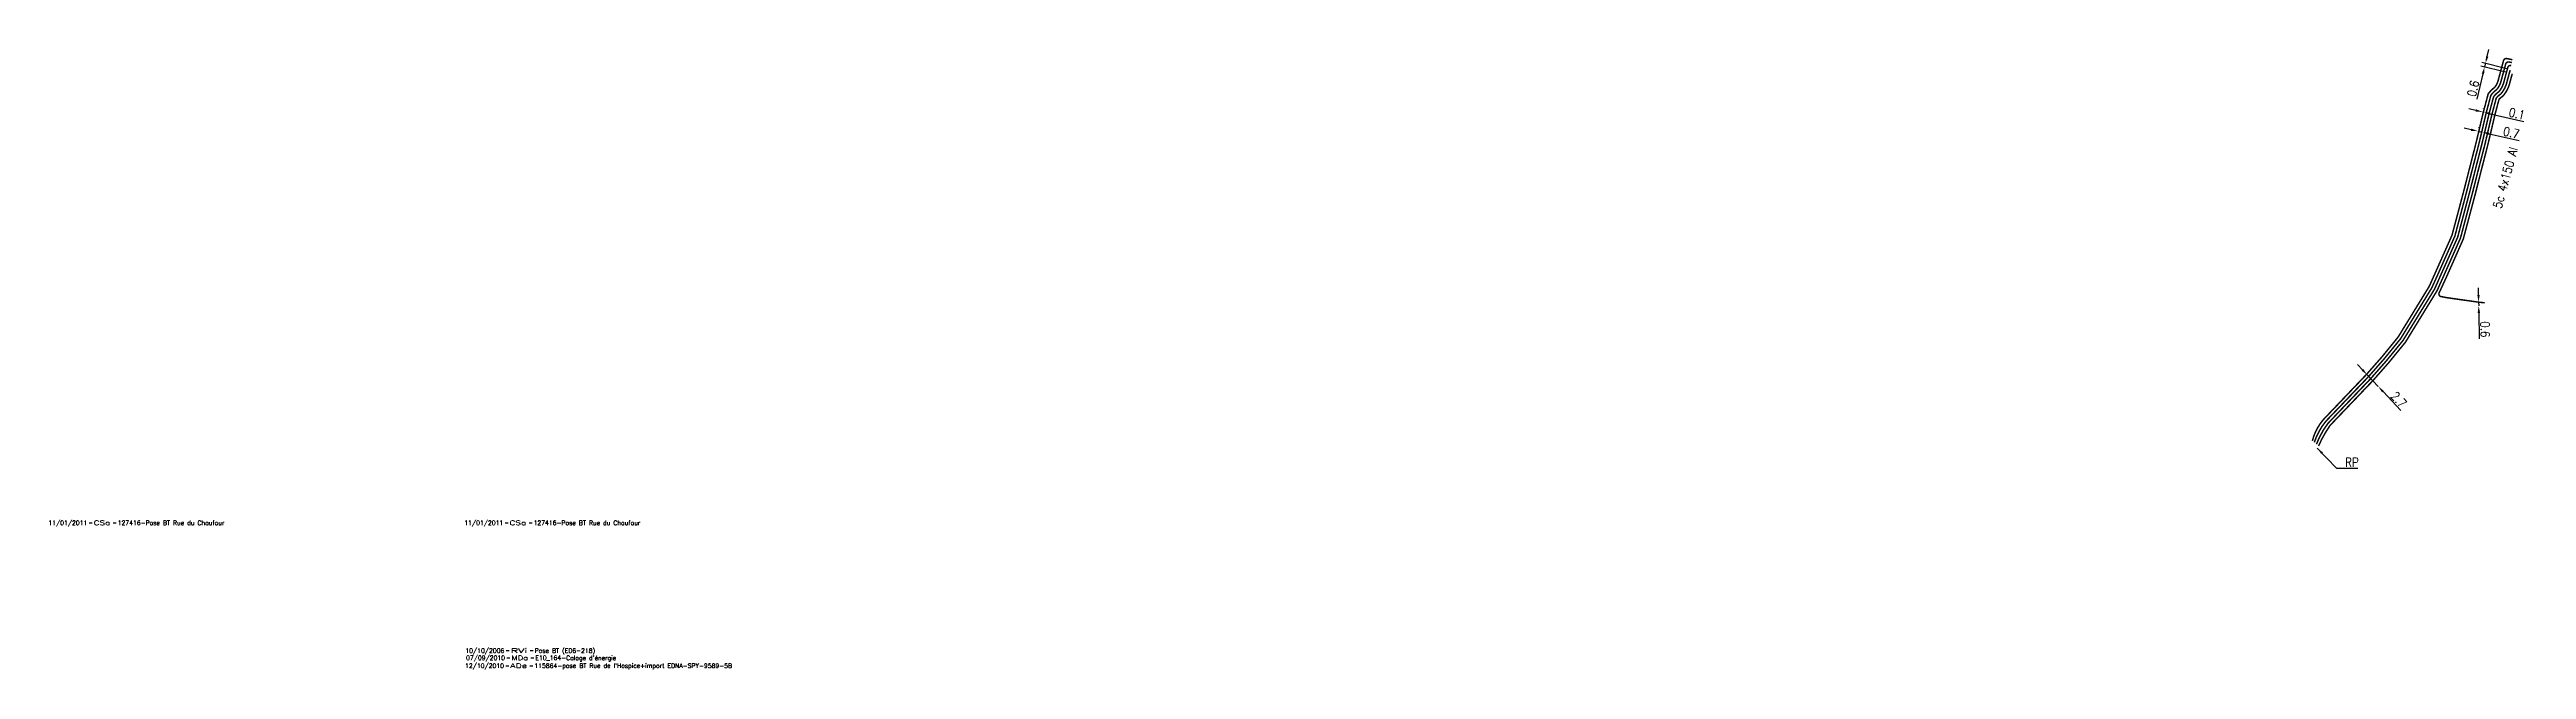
# Model space of a CAD drawing. Header units: millimetres. Extents: x 173000 to 173998, y 130000 to 131000.
# Drawn here: x 173440.6 to 173857.5, y 130736.3 to 130840.5 of the extents above; entities that cross this region are included whole.
import ezdxf
from ezdxf.enums import TextEntityAlignment as Align

# ---------------------------------------------------------------- set-up
doc = ezdxf.new("R2010")
doc.units = ezdxf.units.MM
doc.header["$PDMODE"] = 34
doc.linetypes.add('B_ST_Al', pattern=[2000, 1000, 1000])
doc.layers.get('0').update_dxf_attribs({"linetype": 'CONTINUOUS'})
doc.layers.get('Defpoints').update_dxf_attribs({"linetype": 'CONTINUOUS'})
doc.layers.add('B_100', color=3, linetype='CONTINUOUS')
doc.layers.add('B_910', color=7, linetype='CONTINUOUS', plot=False)
doc.styles.get("Standard").update_dxf_attribs({"font": 'romans.shx', "width": 0.85})
doc.dimstyles.get("Standard").update_dxf_attribs({"dimtxt": 1.5, "dimasz": 1.2, "dimexe": 0.625, "dimexo": 0.625, "dimgap": 0.25, "dimtad": 1, "dimdec": 1, "dimzin": 0, "dimdsep": 46, "dimtxsty": 'Standard', "dimcen": -0.5, "dimadec": 0, "dimazin": 0, "dimtfac": 1, "dimtdec": 1, "dimtmove": 0, "dimatfit": 3, "dimfxl": 1, "dimtolj": 1, "dimtzin": 0, "dimarcsym": 0})

# ---------------------------------------------------------------- blocks, each defined once
blk = doc.blocks.new('GIS_MODF')
at = {"color": 0, "linetype": 'Continuous', "flags": 128}
for points in [[(-2.26, -0.01), (-1.76, -0.01)], [(1.76, -0.01), (2.26, -0.01)]]:
    blk.add_lwpolyline(points, dxfattribs=at)
at = {"color": 0, "linetype": 'Continuous'}
blk.add_attdef('DATE', text='', height=0.75, dxfattribs=at).set_placement((-2.58, -0.39), align=Align.RIGHT)
at = {"color": 0, "linetype": 'Continuous', "width": 3.590909}
blk.add_attdef('USER', text='', height=0.75, dxfattribs=at).set_placement((-1.52, -0.39), (1.31, -0.39), align=Align.FIT)
at = {"color": 0, "linetype": 'Continuous'}
blk.add_attdef('DESC', (2.53, -0.39), '', height=0.75, dxfattribs=at)
blk = doc.blocks.new('*D48')
at = {"layer": 'B_100', "color": 0, "linetype": 'Continuous', "lineweight": -2}
for p, q in [((173848.86, 130798.03), (173848.86, 130798.03)), ((173848.87, 130797.43), (173848.87, 130797.43)), ((173849.46, 130799.24), (173849.44, 130800.44)), ((173849.48, 130798.04), (173849.49, 130797.44)), ((173849.52, 130796.24), (173849.6, 130791.87))]:
    blk.add_line(p, q, dxfattribs=at)
at = {"layer": 'B_100', "color": 0, "linetype": 'Continuous'}
for points in [[(173849.66, 130799.25), (173849.26, 130799.24), (173849.48, 130798.04)], [(173849.72, 130796.25), (173849.32, 130796.24), (173849.49, 130797.44)]]:
    blk.add_solid(points, dxfattribs=at)
at = {"layer": 'Defpoints', "color": 0, "linetype": 'Continuous'}
for p in [(173849.48, 130798.04), (173849.49, 130797.44), (173849.49, 130797.44)]:
    blk.add_point(p, dxfattribs=at)
at = {"layer": 'B_100', "color": 0, "linetype": 'Continuous', "insert": (173850.57, 130793.48), "char_height": 1.5, "attachment_point": 5, "rotation": 271.0975}
blk.add_mtext('\\A1;0.6', dxfattribs=at)
blk = doc.blocks.new('*D49')
at = {"layer": 'B_100', "color": 0, "linetype": 'Continuous', "lineweight": -2}
for p, q in [((173829.91, 130786.68), (173829.09, 130787.55)), ((173830.74, 130785.81), (173832.56, 130783.88)), ((173833.39, 130783.01), (173836.39, 130779.83))]:
    blk.add_line(p, q, dxfattribs=at)
at = {"layer": 'B_100', "color": 0, "linetype": 'Continuous'}
for points in [[(173830.06, 130786.82), (173829.77, 130786.55), (173830.74, 130785.81)], [(173833.53, 130783.14), (173833.24, 130782.87), (173832.56, 130783.88)]]:
    blk.add_solid(points, dxfattribs=at)
at = {"layer": 'Defpoints', "color": 0, "linetype": 'Continuous'}
for p in [(173830.74, 130785.81), (173830.74, 130785.81), (173832.56, 130783.88)]:
    blk.add_point(p, dxfattribs=at)
at = {"layer": 'B_100', "color": 0, "linetype": 'Continuous', "insert": (173836.03, 130781.67), "char_height": 1.5, "attachment_point": 5, "rotation": 313.3981}
blk.add_mtext('\\A1;2.7', dxfattribs=at)
blk = doc.blocks.new('*D50')
at = {"layer": 'B_100', "color": 0, "linetype": 'Continuous', "lineweight": -2}
for p, q in [((173848.21, 130827.05), (173847.04, 130827.32)), ((173849.38, 130826.79), (173850.06, 130826.63)), ((173849.51, 130827.36), (173849.52, 130827.4)), ((173850.19, 130827.21), (173850.2, 130827.24)), ((173851.23, 130826.37), (173856.31, 130825.22))]:
    blk.add_line(p, q, dxfattribs=at)
at = {"layer": 'B_100', "color": 0, "linetype": 'Continuous'}
for points in [[(173848.25, 130827.25), (173848.16, 130826.86), (173849.38, 130826.79)], [(173851.28, 130826.56), (173851.19, 130826.17), (173850.06, 130826.63)]]:
    blk.add_solid(points, dxfattribs=at)
at = {"layer": 'Defpoints', "color": 0, "linetype": 'Continuous'}
for p in [(173849.37, 130826.75), (173850.05, 130826.6), (173850.06, 130826.63)]:
    blk.add_point(p, dxfattribs=at)
at = {"layer": 'B_100', "color": 0, "linetype": 'Continuous', "insert": (173854.99, 130826.54), "char_height": 1.5, "attachment_point": 5, "rotation": 347.2709}
blk.add_mtext('\\A1;0.7', dxfattribs=at)
blk = doc.blocks.new('*D51')
at = {"layer": 'B_100', "color": 0, "linetype": 'Continuous', "lineweight": -2}
for p, q in [((173849.01, 130830.3), (173847.84, 130830.57)), ((173850.3, 130830.58), (173850.32, 130830.64)), ((173850.4, 130830.56), (173850.41, 130830.61)), ((173850.17, 130830.03), (173850.27, 130830)), ((173851.44, 130829.74), (173857.07, 130828.44))]:
    blk.add_line(p, q, dxfattribs=at)
at = {"layer": 'B_100', "color": 0, "linetype": 'Continuous'}
for points in [[(173849.05, 130830.49), (173848.96, 130830.1), (173850.17, 130830.03)], [(173851.49, 130829.93), (173851.4, 130829.54), (173850.27, 130830)]]:
    blk.add_solid(points, dxfattribs=at)
at = {"layer": 'Defpoints', "color": 0, "linetype": 'Continuous'}
for p in [(173850.16, 130829.97), (173850.26, 130829.95), (173850.27, 130830)]:
    blk.add_point(p, dxfattribs=at)
at = {"layer": 'B_100', "color": 0, "linetype": 'Continuous', "insert": (173855.93, 130829.73), "char_height": 1.5, "attachment_point": 5, "rotation": 347.0249}
blk.add_mtext('\\A1;0.1', dxfattribs=at)
blk = doc.blocks.new('*D52')
at = {"layer": 'B_100', "color": 0, "linetype": 'Continuous', "lineweight": -2}
for p, q in [((173850.92, 130839.36), (173851.21, 130840.52)), ((173850.2, 130836.45), (173849.16, 130832.2)), ((173854.06, 130836.73), (173849.88, 130837.76)), ((173854.21, 130837.31), (173850.03, 130838.34)), ((173850.63, 130838.19), (173850.49, 130837.61))]:
    blk.add_line(p, q, dxfattribs=at)
at = {"layer": 'B_100', "color": 0, "linetype": 'Continuous'}
for points in [[(173850.73, 130839.41), (173851.12, 130839.31), (173850.63, 130838.19)], [(173850.01, 130836.5), (173850.4, 130836.4), (173850.49, 130837.61)]]:
    blk.add_solid(points, dxfattribs=at)
at = {"layer": 'Defpoints', "color": 0, "linetype": 'Continuous'}
for p in [(173850.49, 130837.61), (173854.67, 130836.58), (173854.81, 130837.16)]:
    blk.add_point(p, dxfattribs=at)
at = {"layer": 'B_100', "color": 0, "linetype": 'Continuous', "insert": (173848.56, 130833.98), "char_height": 1.5, "attachment_point": 5, "rotation": 76.1268}
blk.add_mtext('\\A1;0.6', dxfattribs=at)

msp = doc.modelspace()

# ---------------------------------------------------------------- linework, layer by layer
at = {"layer": 'B_100', "linetype": 'B_ST_Al', "const_width": 0.25, "flags": 128}
for points in [[(173855.17, 130838.82), (173854.25, 130839.01, 0.396029), (173853.67, 130838.66), (173852.82, 130835.52, -0.112752), (173852.2, 130834.18, 0.077298), (173851.09, 130833.07), (173850.26, 130829.95), (173849.5, 130826.72), (173849.03, 130824.76), (173847.93, 130820.47), (173846.97, 130816.7), (173845, 130809.3), (173842.21, 130803.03), (173841.16, 130800.69), (173835.93, 130792.18), (173833.23, 130788.87), (173830.62, 130785.91), (173823.4, 130778.35, 0.121384), (173821.5, 130774.72, 0.160569)], [(173855.07, 130838.34), (173854.61, 130838.43, 0.396029), (173854.03, 130838.07), (173853.3, 130835.4, -0.116823), (173852.55, 130833.82, 0.076003), (173851.55, 130832.85), (173850.74, 130829.83), (173849.99, 130826.6), (173849.52, 130824.64), (173848.41, 130820.35), (173847.45, 130816.58), (173845.48, 130809.14), (173842.67, 130802.83), (173841.6, 130800.46), (173836.34, 130791.89), (173833.61, 130788.55), (173830.99, 130785.57), (173823.76, 130778.01, 0.091061), (173821.82, 130774.46, 0.158154)], [(173854.97, 130837.85), (173854.97, 130837.85, 0.396029), (173854.39, 130837.49), (173853.79, 130835.29, -0.1204), (173852.9, 130833.45, 0.074187), (173852.01, 130832.62), (173851.23, 130829.71), (173850.47, 130826.49), (173850, 130824.52), (173848.9, 130820.22), (173847.94, 130816.45), (173845.95, 130808.97), (173843.12, 130802.63), (173842.05, 130800.22), (173836.75, 130791.6), (173833.99, 130788.23), (173831.36, 130785.24), (173824.12, 130777.66, 0.071634), (173822.18, 130774.15, 0.158077)], [(173854.79, 130837.08), (173854.27, 130835.17, -0.12364), (173853.23, 130833.07, 0.071708), (173852.46, 130832.39), (173851.71, 130829.59), (173850.96, 130826.37), (173850.49, 130824.39), (173849.38, 130820.1), (173848.42, 130816.32), (173846.42, 130808.8), (173843.58, 130802.42), (173842.49, 130799.99), (173837.16, 130791.31), (173834.37, 130787.9), (173831.73, 130784.9), (173824.48, 130777.32, 0.048067), (173822.53, 130773.86)], [(173855.14, 130836.46), (173854.76, 130835.05, -0.126659), (173853.56, 130832.69, 0.068334), (173852.91, 130832.15), (173852.2, 130829.46), (173851.45, 130826.26), (173850.97, 130824.27), (173849.86, 130819.97), (173848.91, 130816.2), (173846.89, 130808.64), (173844.04, 130802.22), (173842.84, 130799.62), (173842.84, 130799.62, 0.49114), (173843.15, 130798.99), (173844.15, 130798.8), (173849.51, 130798.04), (173850.52, 130797.94)]]:
    msp.add_lwpolyline(points, format="xyb", dxfattribs=at)

# ---------------------------------------------------------------- block references
at = {"layer": 'B_910'}
ref = msp.add_blockref('GIS_MODF', (173449.54, 130760.94), dxfattribs=at)
ref.add_attrib('DATE', '11/01/2011', dxfattribs={"layer": '0', "color": 0, "linetype": 'Continuous', "height": 0.75}).set_placement((173446.96, 130760.56), align=Align.RIGHT)
ref.add_attrib('USER', 'CSa', dxfattribs={"layer": '0', "color": 0, "linetype": 'Continuous', "height": 0.75, "width": 1.410714}).set_placement((173448.03, 130760.56), (173450.85, 130760.56), align=Align.FIT)
ref.add_attrib('DESC', '127416-Pose BT Rue du Chaufour', (173452.07, 130760.56), dxfattribs={"layer": '0', "color": 0, "linetype": 'Continuous', "height": 0.75})
ref = msp.add_blockref('GIS_MODF', (173519.55, 130760.94), dxfattribs=at)
ref.add_attrib('DATE', '11/01/2011', dxfattribs={"layer": '0', "color": 0, "linetype": 'Continuous', "height": 0.75}).set_placement((173516.97, 130760.56), align=Align.RIGHT)
ref.add_attrib('USER', 'CSa', dxfattribs={"layer": '0', "color": 0, "linetype": 'Continuous', "height": 0.75, "width": 1.410714}).set_placement((173518.03, 130760.56), (173520.86, 130760.56), align=Align.FIT)
ref.add_attrib('DESC', '127416-Pose BT Rue du Chaufour', (173522.08, 130760.56), dxfattribs={"layer": '0', "color": 0, "linetype": 'Continuous', "height": 0.75})
ref = msp.add_blockref('GIS_MODF', (173519.73, 130739.45), dxfattribs=at)
ref.add_attrib('DATE', '10/10/2006', dxfattribs={"layer": '0', "color": 0, "linetype": 'Continuous', "height": 0.75}).set_placement((173517.14, 130739.06), align=Align.RIGHT)
ref.add_attrib('USER', 'RVi', dxfattribs={"layer": '0', "color": 0, "linetype": 'Continuous', "height": 0.75, "width": 1.795455}).set_placement((173518.21, 130739.06), (173521.03, 130739.06), align=Align.FIT)
ref.add_attrib('DESC', 'Pose BT (E06-218)', (173522.26, 130739.06), dxfattribs={"layer": '0', "color": 0, "linetype": 'Continuous', "height": 0.75})
ref = msp.add_blockref('GIS_MODF', (173519.85, 130738.23), dxfattribs=at)
ref.add_attrib('DATE', '07/09/2010', dxfattribs={"layer": '0', "color": 0, "linetype": 'Continuous', "height": 0.75}).set_placement((173517.27, 130737.85), align=Align.RIGHT)
ref.add_attrib('USER', 'MDa', dxfattribs={"layer": '0', "color": 0, "linetype": 'Continuous', "height": 0.75, "width": 1.316667}).set_placement((173518.34, 130737.85), (173521.16, 130737.85), align=Align.FIT)
ref.add_attrib('DESC', "E10_164-Calage d'énergie", (173522.38, 130737.85), dxfattribs={"layer": '0', "color": 0, "linetype": 'Continuous', "height": 0.75})
ref = msp.add_blockref('GIS_MODF', (173519.68, 130736.92), dxfattribs=at)
ref.add_attrib('DATE', '12/10/2010', dxfattribs={"layer": '0', "color": 0, "linetype": 'Continuous', "height": 0.75}).set_placement((173517.1, 130736.53), align=Align.RIGHT)
ref.add_attrib('USER', 'ADe', dxfattribs={"layer": '0', "color": 0, "linetype": 'Continuous', "height": 0.75, "width": 1.462963}).set_placement((173518.16, 130736.53), (173520.99, 130736.53), align=Align.FIT)
ref.add_attrib('DESC', "115864-pose BT Rue de l'Hospice+import EDNA-SPY-9589-5B", (173522.21, 130736.53), dxfattribs={"layer": '0', "color": 0, "linetype": 'Continuous', "height": 0.75})

# ---------------------------------------------------------------- texts
at = {"layer": 'B_100', "linetype": 'Continuous', "width": 0.85}
msp.add_text('5c 4x150 Al', height=1.5, rotation=74.7075, dxfattribs=at).set_placement((173853.99, 130818.97), align=Align.MIDDLE)
at = {"layer": 'B_100', "insert": (173827.01, 130770.38), "char_height": 1.5, "attachment_point": 7}
msp.add_mtext('RP', dxfattribs=at)

# ---------------------------------------------------------------- dimensions: what is measured, and where the dimension line sits
at = {"layer": 'B_100', "linetype": 'Continuous'}
for base, p1, p2, angle, picture, middle in [((173850.49, 130837.61), (173854.81, 130837.16), (173854.67, 130836.58), 256.1268, '*D52', (173849.54, 130833.74)), ((173850.27, 130830), (173850.16, 130829.97), (173850.26, 130829.95), 347.0249, '*D51', (173855.7, 130828.75)), ((173850.06, 130826.63), (173849.37, 130826.75), (173850.05, 130826.6), 347.2709, '*D50', (173854.77, 130825.57)), ((173849.49, 130797.44), (173849.48, 130798.04), (173849.49, 130797.44), 271.0975, '*D48', (173849.57, 130793.46)), ((173830.74, 130785.81), (173832.56, 130783.88), (173830.74, 130785.81), 133.3981, '*D49', (173835.3, 130780.98))]:
    dim = msp.add_linear_dim(base=base, p1=p1, p2=p2, angle=angle, dimstyle='Standard', dxfattribs=at)
    dim.commit()
    dim.dimension.update_dxf_attribs({"geometry": picture, "text_midpoint": middle, "dimtype": 161})

# ---------------------------------------------------------------- leaders
at = {"layer": 'B_100', "annotation_type": 0, "has_hookline": 1, "hookline_direction": 0, "text_width": 2.12}
msp.add_leader([(173822.31, 130773.51), (173825.56, 130770.13), (173826.76, 130770.13)], dimstyle='Standard', dxfattribs=at)

doc.saveas('drawing.dxf')
